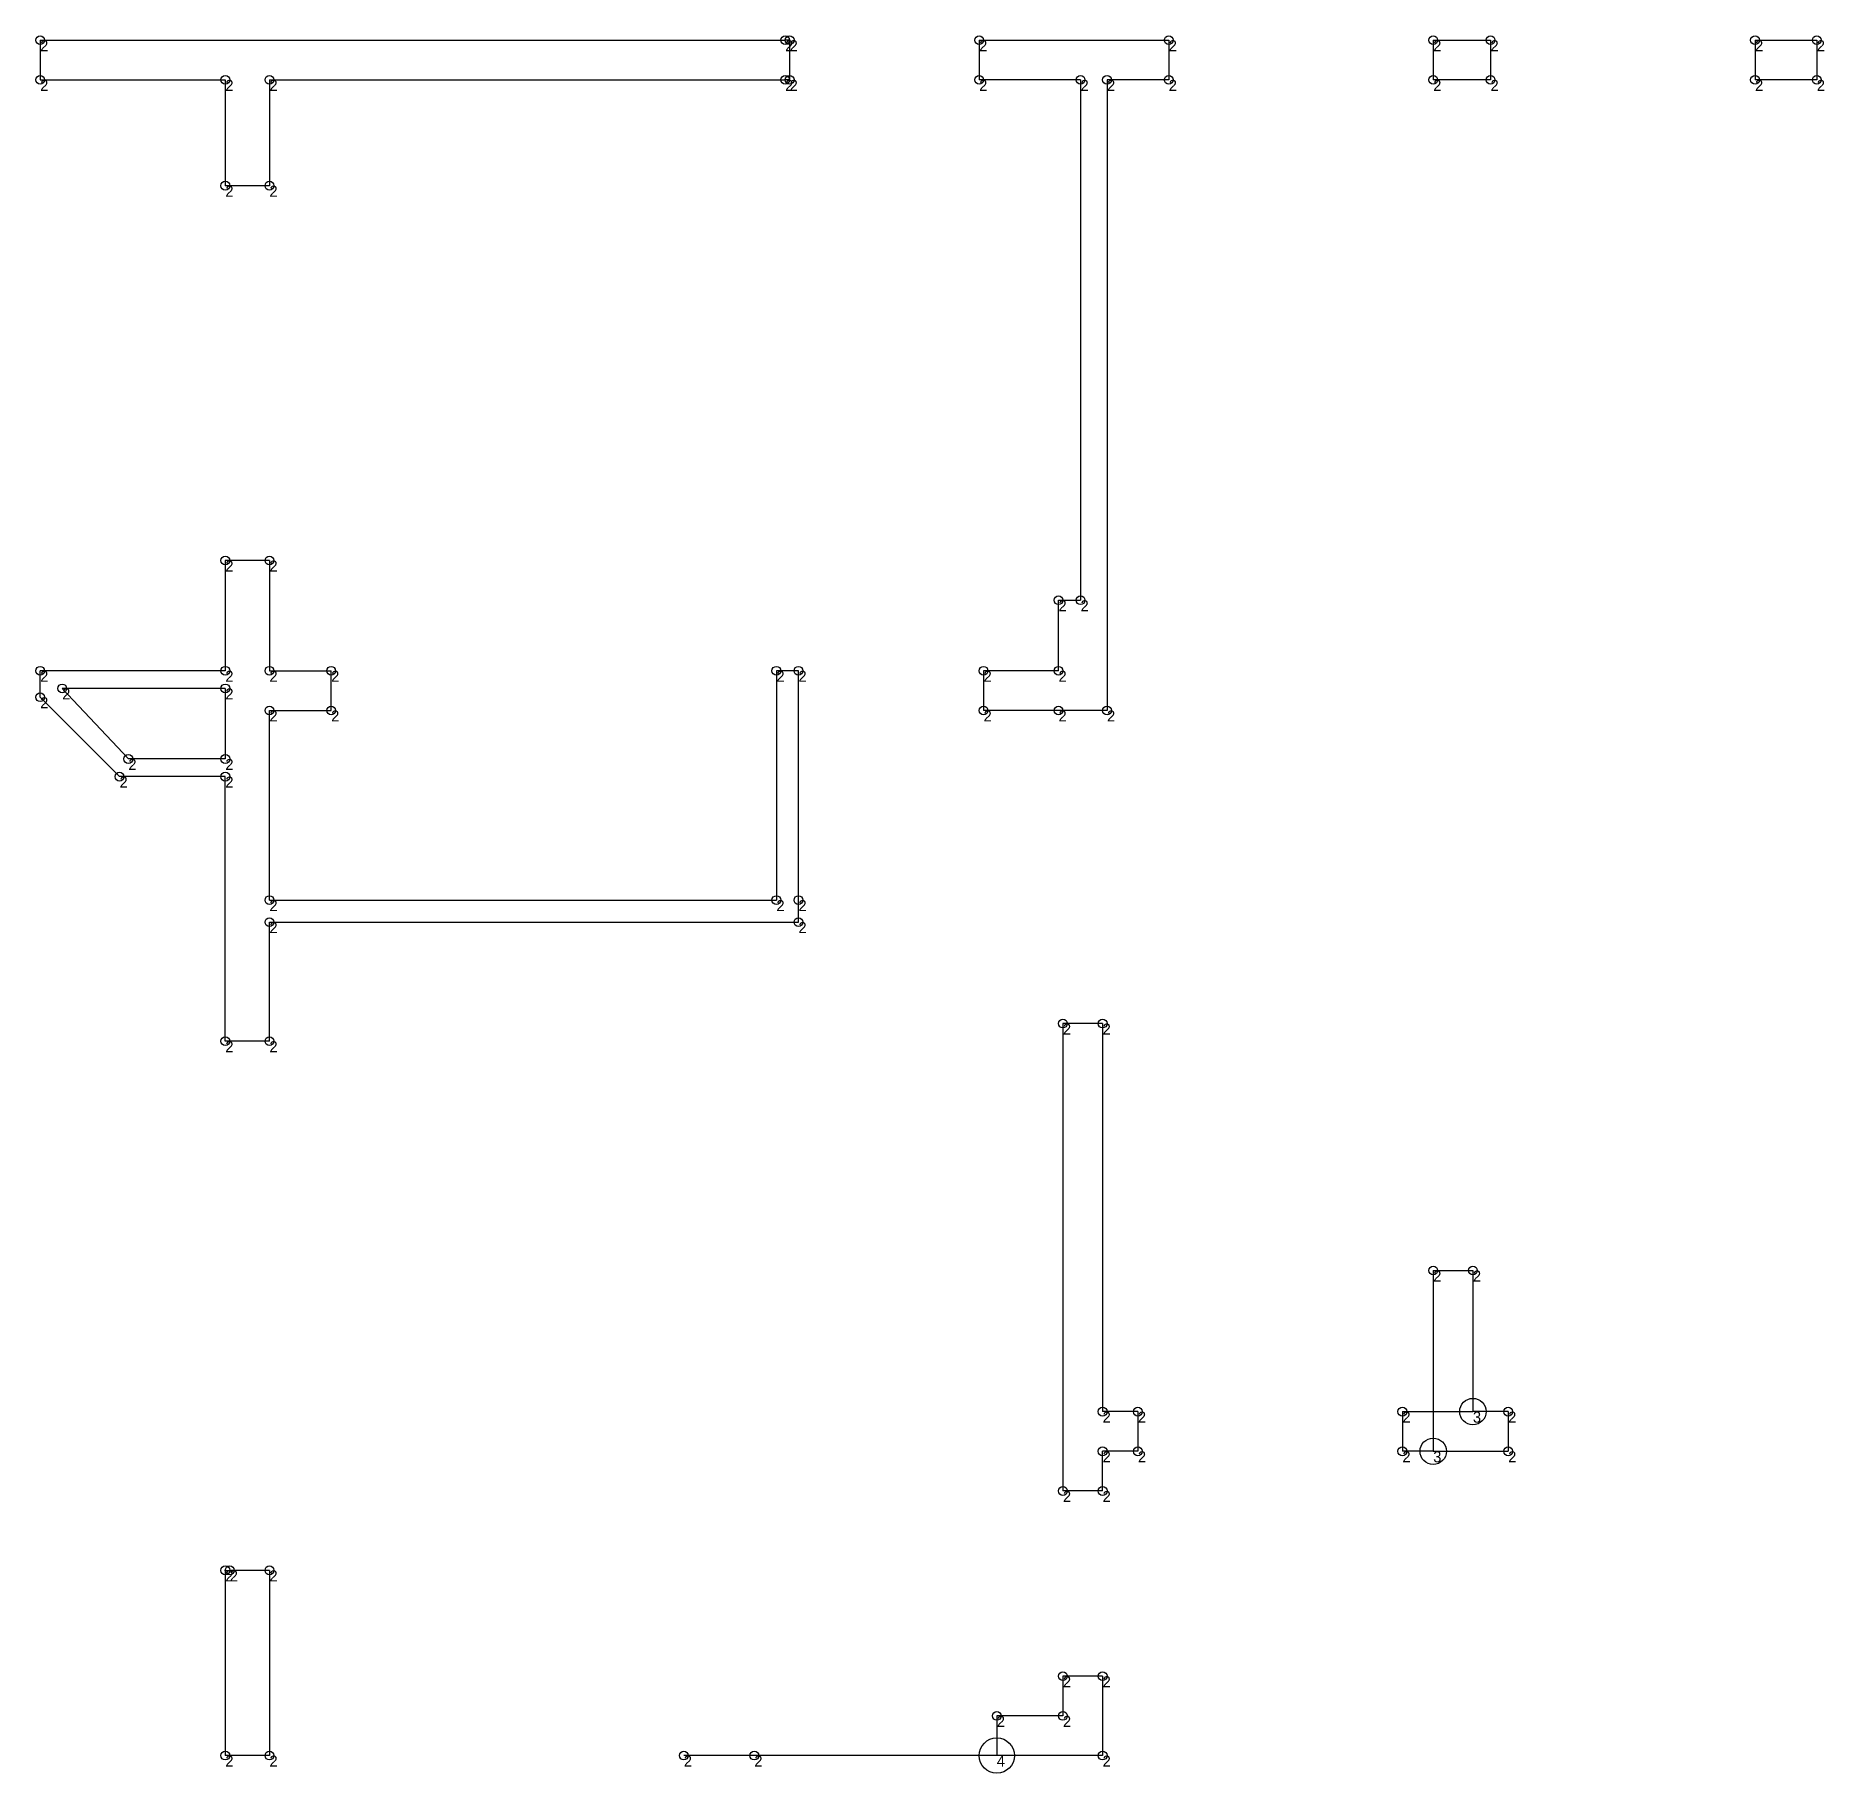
# Model space of a CAD drawing. Header units: metres. Extents: x 472 to 1402, y 572 to 1041.
# Drawn here: x 472 to 877.7, y 580 to 974 of the extents above; entities that cross this region are included whole.
import ezdxf

# ---------------------------------------------------------------- set-up
doc = ezdxf.new("R2010")
doc.units = ezdxf.units.M

msp = doc.modelspace()

# ---------------------------------------------------------------- texts
at = {"layer": 'debug', "char_height": 2.5, "attachment_point": 1}
for s, insert in [('2', (473, 973)), ('2', (642, 973)), ('2', (643, 973)), ('2', (686, 973)), ('2', (729, 973)), ('2', (789, 973)), ('2', (802, 973)), ('2', (862, 973)), ('2', (876, 973)), ('2', (473, 964)), ('2', (515, 964)), ('2', (525, 964)), ('2', (642, 964)), ('2', (643, 964)), ('2', (686, 964)), ('2', (709, 964)), ('2', (715, 964)), ('2', (729, 964)), ('2', (789, 964)), ('2', (802, 964)), ('2', (862, 964)), ('2', (876, 964)), ('2', (515, 940)), ('2', (525, 940)), ('2', (515, 855)), ('2', (525, 855)), ('2', (704, 846)), ('2', (709, 846)), ('2', (473, 830)), ('2', (515, 830)), ('2', (525, 830)), ('2', (539, 830)), ('2', (640, 830)), ('2', (645, 830)), ('2', (687, 830)), ('2', (704, 830)), ('2', (473, 824)), ('2', (478, 826)), ('2', (515, 826)), ('2', (525, 821)), ('2', (539, 821)), ('2', (687, 821)), ('2', (704, 821)), ('2', (715, 821)), ('2', (493, 810)), ('2', (515, 810)), ('2', (491, 806)), ('2', (515, 806)), ('2', (525, 778)), ('2', (640, 778)), ('2', (645, 778)), ('2', (525, 773)), ('2', (645, 773)), ('2', (705, 750)), ('2', (714, 750)), ('2', (515, 746)), ('2', (525, 746)), ('2', (789, 694)), ('2', (798, 694)), ('2', (714, 662)), ('2', (722, 662)), ('2', (782, 662)), ('3', (798, 662)), ('2', (806, 662)), ('2', (714, 653)), ('2', (722, 653)), ('2', (782, 653)), ('3', (789, 653)), ('2', (806, 653)), ('2', (705, 644)), ('2', (714, 644)), ('2', (515, 626)), ('2', (516, 626)), ('2', (525, 626)), ('2', (705, 602)), ('2', (714, 602)), ('2', (690, 593)), ('2', (705, 593)), ('2', (515, 584)), ('2', (525, 584)), ('2', (619, 584)), ('2', (635, 584)), ('4', (690, 584)), ('2', (714, 584))]:
    msp.add_mtext(s, dxfattribs=dict(at, insert=insert))

# ---------------------------------------------------------------- linework, layer by layer
for p, q in [((473, 973), (473, 964)), ((473, 973), (642, 973)), ((643, 973), (642, 973)), ((643, 973), (643, 964)), ((686, 973), (729, 973)), ((686, 973), (686, 964)), ((729, 973), (729, 964)), ((789, 973), (802, 973)), ((789, 973), (789, 964)), ((802, 973), (802, 964)), ((862, 973), (876, 973)), ((862, 973), (862, 964)), ((876, 973), (876, 964)), ((473, 964), (515, 964)), ((515, 964), (515, 940)), ((525, 964), (525, 940)), ((525, 964), (642, 964)), ((643, 964), (642, 964)), ((709, 964), (686, 964)), ((709, 964), (709, 846)), ((729, 964), (715, 964)), ((715, 964), (715, 821)), ((802, 964), (789, 964)), ((876, 964), (862, 964)), ((525, 940), (515, 940)), ((525, 855), (515, 855)), ((515, 855), (515, 830)), ((525, 855), (525, 830)), ((704, 830), (704, 846)), ((704, 846), (709, 846)), ((515, 830), (473, 830)), ((473, 824), (473, 830)), ((525, 830), (539, 830)), ((539, 821), (539, 830)), ((645, 830), (640, 830)), ((640, 830), (640, 778)), ((645, 778), (645, 830)), ((704, 830), (687, 830)), ((687, 830), (687, 821)), ((491, 806), (473, 824)), ((515, 826), (478, 826)), ((493, 810), (478, 826)), ((515, 826), (515, 810)), ((525, 778), (525, 821)), ((525, 821), (539, 821)), ((704, 821), (687, 821)), ((715, 821), (704, 821)), ((515, 810), (493, 810)), ((515, 806), (491, 806)), ((515, 746), (515, 806)), ((525, 778), (640, 778)), ((645, 773), (645, 778)), ((525, 746), (525, 773)), ((525, 773), (645, 773)), ((714, 750), (705, 750)), ((705, 750), (705, 644)), ((714, 750), (714, 662)), ((525, 746), (515, 746)), ((789, 694), (789, 653)), ((789, 694), (798, 694)), ((798, 694), (798, 662)), ((722, 662), (714, 662)), ((722, 662), (722, 653)), ((782, 662), (782, 653)), ((782, 662), (798, 662)), ((806, 662), (798, 662)), ((806, 662), (806, 653)), ((714, 644), (714, 653)), ((722, 653), (714, 653)), ((789, 653), (782, 653)), ((789, 653), (806, 653)), ((714, 644), (705, 644)), ((515, 626), (515, 584)), ((515, 626), (516, 626)), ((525, 626), (516, 626)), ((525, 626), (525, 584)), ((714, 602), (705, 602)), ((705, 602), (705, 593)), ((714, 602), (714, 584)), ((705, 593), (690, 593)), ((690, 593), (690, 584)), ((525, 584), (515, 584)), ((690, 584), (619, 584)), ((635, 584), (619, 584)), ((690, 584), (635, 584)), ((714, 584), (690, 584))]:
    msp.add_line(p, q)
at = {"layer": 'debug', "color": 5}
for centre in [(473, 973), (642, 973), (643, 973), (686, 973), (729, 973), (789, 973), (802, 973), (862, 973), (876, 973), (473, 964), (515, 964), (525, 964), (642, 964), (643, 964), (686, 964), (709, 964), (715, 964), (729, 964), (789, 964), (802, 964), (862, 964), (876, 964), (515, 940), (525, 940), (515, 855), (525, 855), (704, 846), (709, 846), (473, 830), (515, 830), (525, 830), (539, 830), (640, 830), (645, 830), (687, 830), (704, 830), (473, 824), (478, 826), (515, 826), (525, 821), (539, 821), (687, 821), (704, 821), (715, 821), (493, 810), (515, 810), (491, 806), (515, 806), (525, 778), (640, 778), (645, 778), (525, 773), (645, 773), (705, 750), (714, 750), (515, 746), (525, 746), (789, 694), (798, 694), (714, 662), (722, 662), (782, 662), (806, 662), (714, 653), (722, 653), (782, 653), (806, 653), (705, 644), (714, 644), (515, 626), (516, 626), (525, 626), (705, 602), (714, 602), (690, 593), (705, 593), (515, 584), (525, 584), (619, 584), (635, 584), (714, 584)]:
    msp.add_circle(centre, 1, dxfattribs=at)
at = {"layer": 'debug', "color": 3}
for centre in [(798, 662), (789, 653)]:
    msp.add_circle(centre, 3, dxfattribs=at)
at = {"layer": 'debug', "color": 4}
msp.add_circle((690, 584), 4, dxfattribs=at)

msp.set_redraw_order([(e.dxf.handle, doc.entitydb.next_handle()) for e in msp.query("TEXT MTEXT ATTDEF DIMENSION ARC_DIMENSION")])  # texts and dimensions are drawn at this point

doc.saveas('drawing.dxf')
